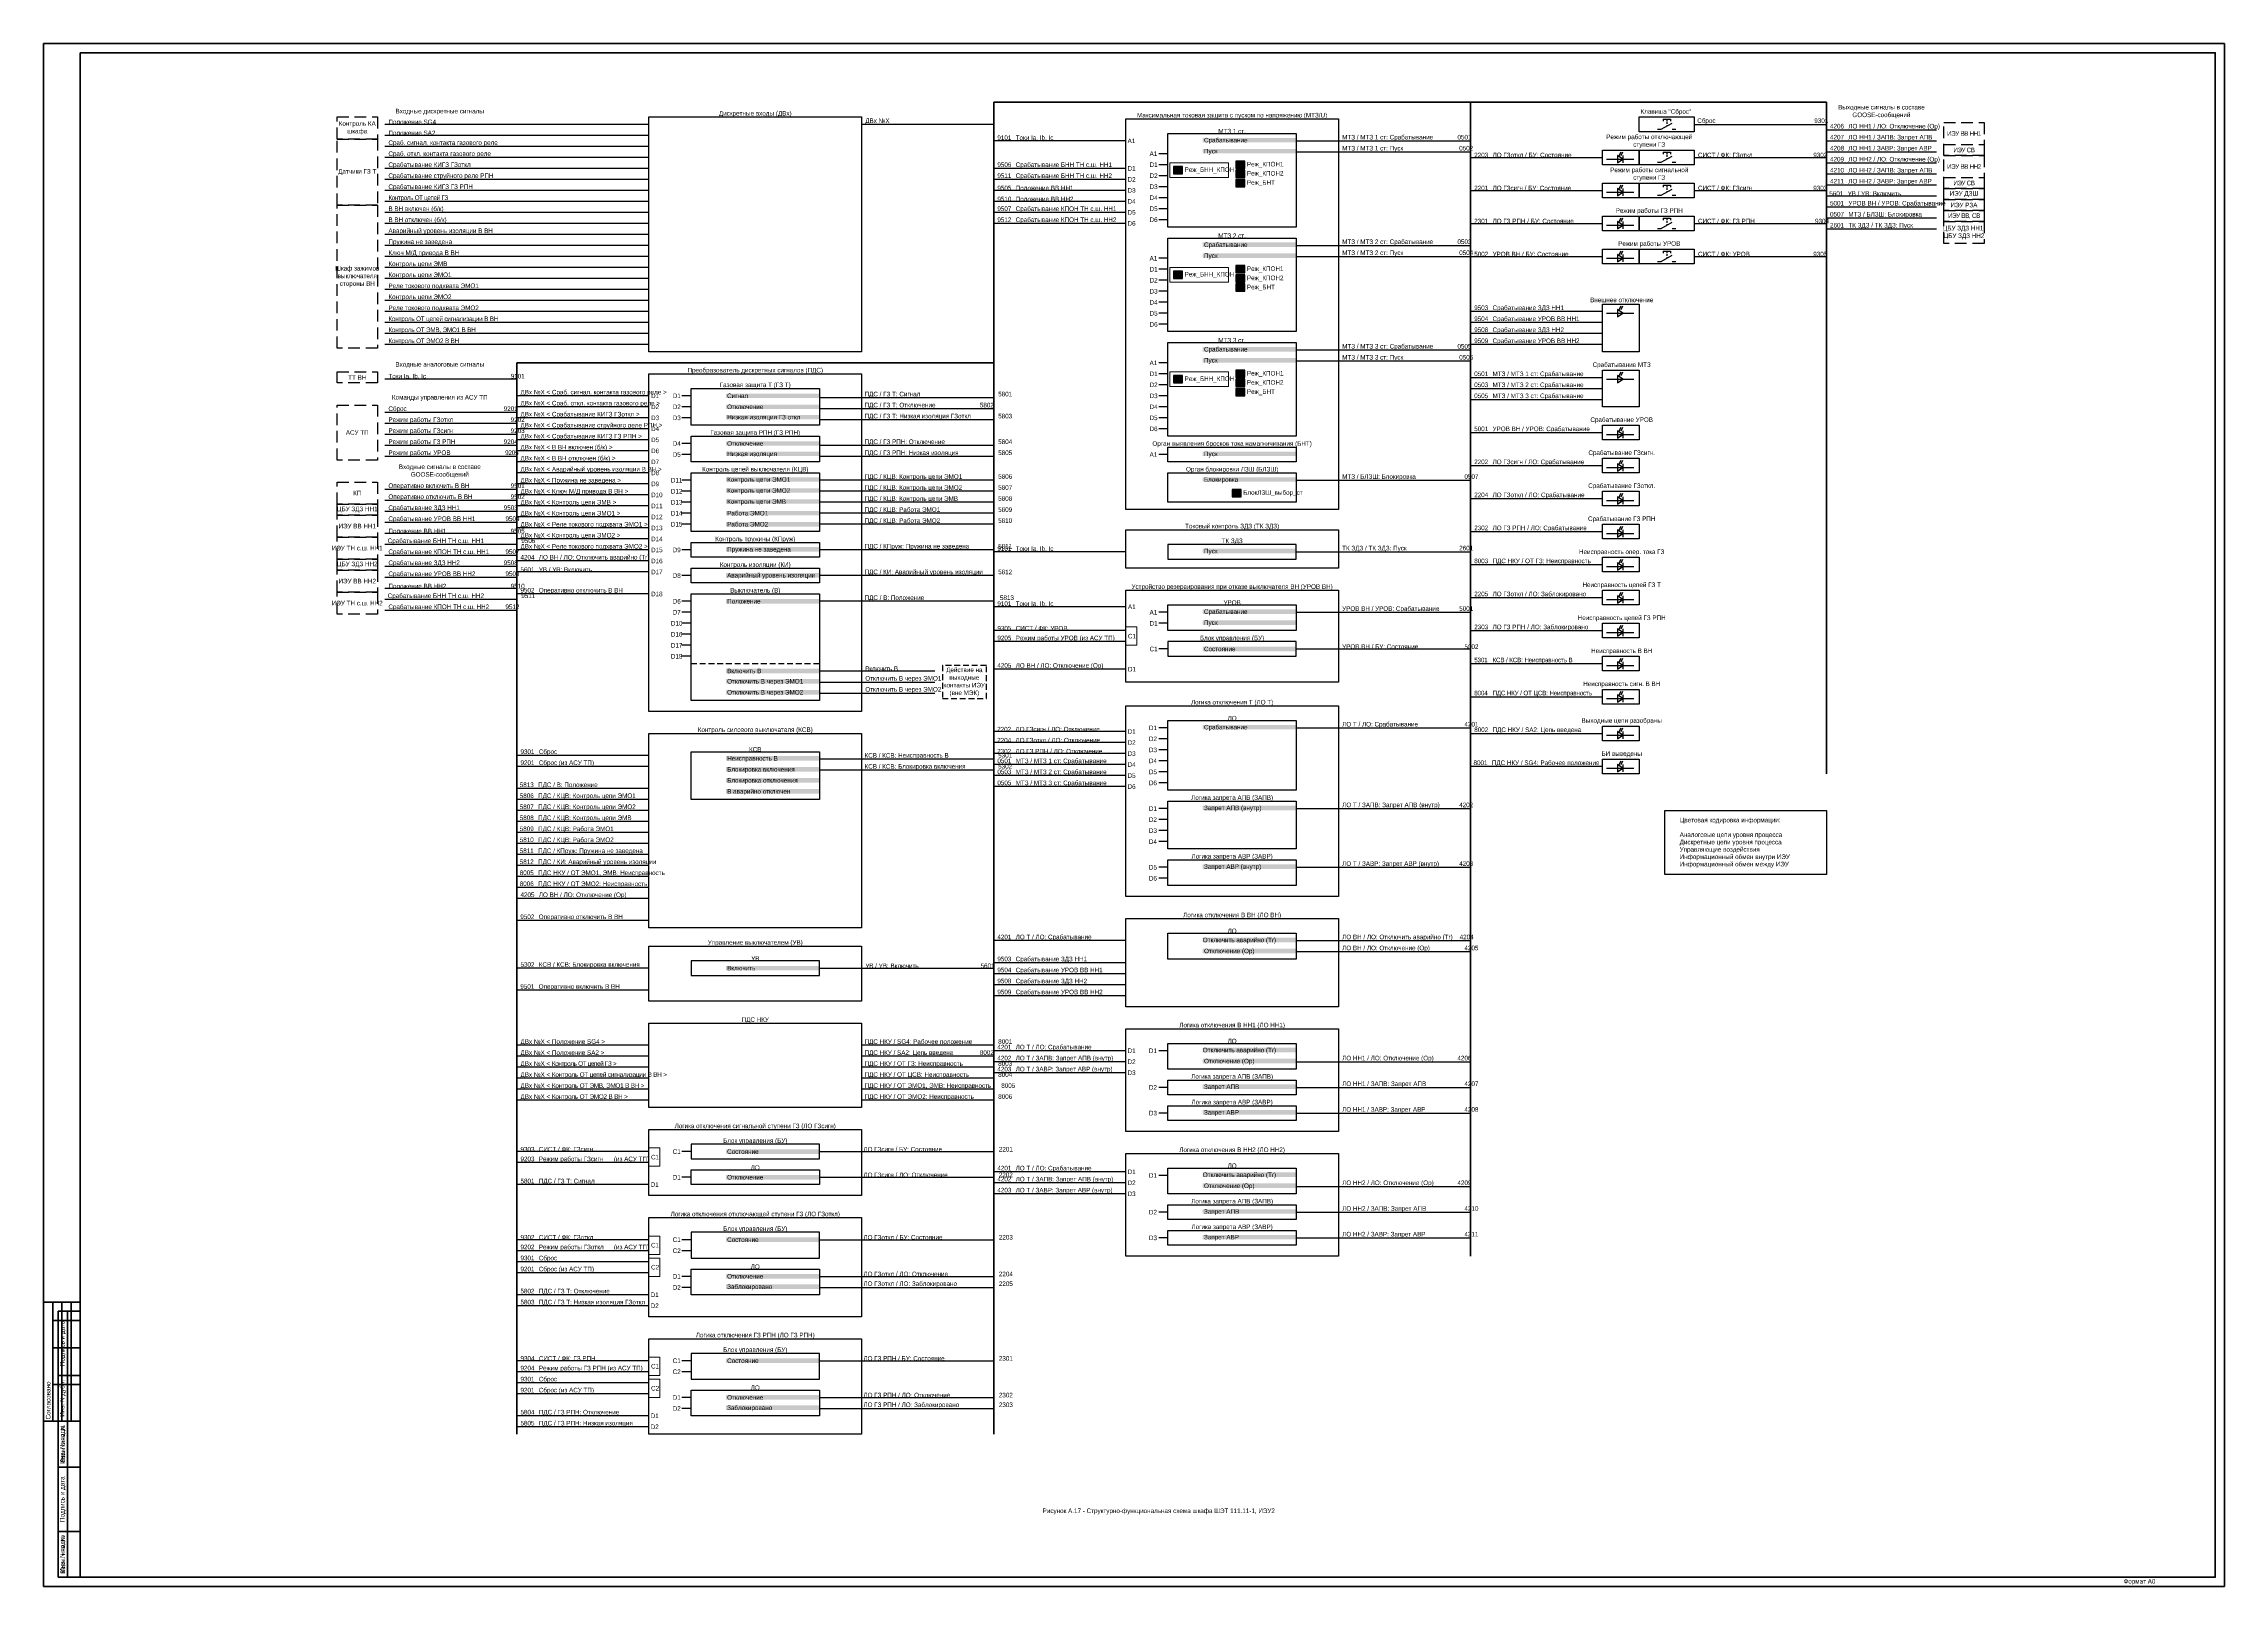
# Model space of a CAD drawing. Header units: millimetres. Extents: x 2179 to 12176, y -20554 to -12004.
# Drawn here: x 10690 to 11879, y -17784 to -16943 of the extents above; entities that cross this region are included whole.
import ezdxf
from ezdxf.enums import TextEntityAlignment as Align

# ---------------------------------------------------------------- set-up
doc = ezdxf.new("R2010")
doc.units = ezdxf.units.MM
doc.linetypes.add('HIDDEN2', pattern=[4.7625, 3.175, -1.5875])
doc.linetypes.add('штриховая2', pattern=[9.525, 6.35, -3.175])
for name, color, linetype, lineweight in [('GOOSE', 224, 'Continuous', 30), ('MMS', 190, 'Continuous', 30), ('Внутренняя шина', 4, 'Continuous', 70), ('Вход-Аналоги', 5, 'Continuous', 30), ('Дискретные входы', 134, 'Continuous', 30), ('Линии связи', 75, 'Continuous', 30), ('Основная', 7, 'Continuous', 30), ('Основная сплошная', 7, 'Continuous', 30), ('Сигналы внутр.', 13, 'Continuous', 30), ('Тонкая', 7, 'Continuous', 13), ('Цепи внешние', 134, 'Continuous', 30)]:
    doc.layers.add(name, color=color, linetype=linetype, lineweight=lineweight)
doc.layers.add('Рамка внешняя', color=8, linetype='Continuous', lineweight=40, plot=False)
doc.styles.add('2.5_Gost_RD', font='ARIALN.TTF', dxfattribs={"height": 2.5})
doc.styles.add('Narrow', font='ARIALN.TTF')
doc.styles.add('Табл дан', font='ARIALN.TTF')

# ---------------------------------------------------------------- blocks, each defined once
blk = doc.blocks.new('*T16')
at = {"color": 0, "linetype": 'ByBlock', "lineweight": 50, "transparency": 16777216}
for p, q in [((0, 0), (0, 85)), ((0, 85), (12, 85)), ((5, 0), (5, 85)), ((12, 0), (12, 85)), ((0, 60), (12, 60)), ((0, 25), (12, 25)), ((0, 0), (12, 0))]:
    blk.add_line(p, q, dxfattribs=at)
at = {"color": 0, "transparency": 16777216, "char_height": 2.5, "attachment_point": 5, "rotation": 90, "style": '2.5_Gost_RD'}
for s, insert, width in [('Инв. № подл.', (2.5, 72.5), 23), ('Подпись и дата', (2.5, 42.5), 33), ('Взам. инв. №', (2.5, 12.5), 23)]:
    blk.add_mtext(s, dxfattribs=dict(at, insert=insert, width=width))
blk = doc.blocks.new('*T17')
at = {"color": 0, "linetype": 'ByBlock', "lineweight": 50, "transparency": 16777216}
for p, q in [((0, 0), (0, 65)), ((0, 65), (20, 65)), ((5, 0), (5, 65)), ((20, 0), (20, 65)), ((5, 55), (20, 55)), ((5, 40), (20, 40)), ((5, 20), (20, 20)), ((0, 0), (20, 0))]:
    blk.add_line(p, q, dxfattribs=at)
at = {"color": 0, "linetype": 'ByBlock', "lineweight": -2, "transparency": 16777216}
for p, q in [((10, 0), (10, 65)), ((15, 0), (15, 65))]:
    blk.add_line(p, q, dxfattribs=at)
at = {"color": 0, "transparency": 16777216, "insert": (2.5, 1), "char_height": 2.5, "width": 63, "attachment_point": 4, "rotation": 90, "style": '2.5_Gost_RD'}
blk.add_mtext('Согласовано', dxfattribs=at)
blk = doc.blocks.new('*T18')
at = {"color": 0, "linetype": 'ByBlock', "lineweight": 50, "transparency": 16777216}
for p, q in [((0, 0), (0, 145)), ((0, 145), (12, 145)), ((5, 0), (5, 145)), ((12, 0), (12, 145)), ((0, 110), (12, 110)), ((0, 85), (12, 85)), ((0, 60), (12, 60)), ((0, 25), (12, 25)), ((0, 0), (12, 0))]:
    blk.add_line(p, q, dxfattribs=at)
at = {"color": 0, "transparency": 16777216, "char_height": 2.5, "attachment_point": 5, "rotation": 90, "style": '2.5_Gost_RD'}
for s, insert, width in [('{\\C256;Подпись и дата}', (2.5, 127.5), 33), ('{\\C256;Инв. N дубл.}', (2.5, 97.5), 23), ('{\\C256;Взам. инв. N}', (2.5, 72.5), 23), ('Подпись и дата', (2.5, 42.5), 33), ('Инв. N подл.', (2.5, 12.5), 23)]:
    blk.add_mtext(s, dxfattribs=dict(at, insert=insert, width=width))
blk = doc.blocks.new('*U15')
blk.add_lwpolyline([(0, 0), (1189, 0), (1189, 841), (0, 841)], close=True)
at = {"lineweight": 50}
blk.add_lwpolyline([(20, 836), (1184, 836), (1184, 5), (20, 5)], close=True, dxfattribs=at)
for name, p in [('*T17', (0, 90)), ('*T18', (8, 5)), ('*T16', (8, 5))]:
    blk.add_blockref(name, p)
at = {"style": '2.5_Gost_RD', "flags": 8}
blk.add_attdef('ФОРМАТ', text='', height=2.5, dxfattribs=at).set_placement((1134, 4), align=Align.TOP_LEFT)
blk = doc.blocks.new('SW.3')
at = {"true_color": 0xadddf7}
h = blk.add_hatch(color=141, dxfattribs=at)
h.dxf.hatch_style = 1
h.paths.add_polyline_path([(5, 2), (0, 2), (0, -2), (5, -2)])
blk.add_lwpolyline([(5, 2), (0, 2), (0, -2), (5, -2)], close=True)
for points in [[(2, 1), (1, 1)], [(1, 0), (2, 0)], [(3, 0), (2, 1)], [(4, 0), (3, 0)], [(2, -1), (1, -1)]]:
    blk.add_lwpolyline(points)
blk = doc.blocks.new('SW.2')
at = {"true_color": 0xadddf7}
h = blk.add_hatch(color=141, dxfattribs=at)
h.dxf.hatch_style = 1
h.paths.add_polyline_path([(5, 2), (0, 2), (0, -2), (5, -2)])
blk.add_lwpolyline([(5, 2), (0, 2), (0, -2), (5, -2)], close=True)
for points in [[(1, 0), (2, 0)], [(2, 0), (3, 1)], [(3, 0), (4, 0)]]:
    blk.add_lwpolyline(points)

msp = doc.modelspace()

# ---------------------------------------------------------------- linework, layer by layer
at = {"layer": 'Внутренняя шина'}
for points in [[(11208, -16975), (11662, -16975)], [(11208, -17701), (11208, -16975)], [(11468, -17604), (11468, -16975)], [(11662, -17341), (11662, -16975)], [(10948, -17701), (10948, -17117)], [(10948, -17117), (11208, -17117)]]:
    msp.add_lwpolyline(points, dxfattribs=at)
at = {"layer": 'Линии связи', "ltscale": 0.5}
for points in [[(11020, -16987), (10876, -16987)], [(11208, -16987), (11136, -16987)], [(11020, -16993), (10876, -16993)], [(11020, -16999), (10876, -16999)], [(11280, -16996), (11208, -16996)], [(11020, -17005), (10876, -17005)], [(11020, -17011), (10876, -17011)], [(11020, -17017), (10876, -17017)], [(11020, -17023), (10876, -17023)], [(11020, -17029), (10876, -17029)], [(11020, -17035), (10876, -17035)], [(11020, -17041), (10876, -17041)], [(11020, -17047), (10876, -17047)], [(11020, -17053), (10876, -17053)], [(11020, -17059), (10876, -17059)], [(11020, -17065), (10876, -17065)], [(11020, -17071), (10876, -17071)], [(11020, -17077), (10876, -17077)], [(11020, -17083), (10876, -17083)], [(11020, -17089), (10876, -17089)], [(11020, -17095), (10876, -17095)], [(11540, -17089), (11468, -17089)], [(11540, -17095), (11468, -17095)], [(11020, -17101), (10876, -17101)], [(11020, -17107), (10876, -17107)], [(11540, -17101), (11468, -17101)], [(11540, -17107), (11468, -17107)], [(10948, -17126), (10876, -17126)], [(11020, -17135), (10948, -17135)], [(11020, -17141), (10948, -17141)], [(11020, -17147), (10948, -17147)], [(11020, -17153), (10948, -17153)], [(11020, -17159), (10948, -17159)], [(11020, -17165), (10948, -17165)], [(11020, -17171), (10948, -17171)], [(11020, -17177), (10948, -17177)], [(10948, -17186), (10876, -17186)], [(10948, -17192), (10876, -17192)], [(11020, -17183), (10948, -17183)], [(11020, -17189), (10948, -17189)], [(10948, -17198), (10876, -17198)], [(10948, -17204), (10876, -17204)], [(11020, -17195), (10948, -17195)], [(11020, -17201), (10948, -17201)], [(10948, -17210), (10876, -17210)], [(11020, -17207), (10948, -17207)], [(11020, -17213), (10948, -17213)], [(10948, -17228), (10876, -17228)], [(11020, -17219), (10948, -17219)], [(11020, -17225), (10948, -17225)], [(10948, -17234), (10876, -17234)], [(10948, -17240), (10876, -17240)], [(11020, -17231), (10948, -17231)], [(11020, -17243), (10948, -17243)], [(11280, -17284), (11208, -17284)], [(11020, -17349), (10948, -17349)], [(11020, -17355), (10948, -17355)], [(11020, -17361), (10948, -17361)], [(11020, -17367), (10948, -17367)], [(11020, -17373), (10948, -17373)], [(11020, -17379), (10948, -17379)], [(11020, -17385), (10948, -17385)], [(11020, -17391), (10948, -17391)], [(11020, -17409), (10948, -17409)], [(11020, -17421), (10948, -17421)], [(11280, -17444), (11208, -17444)], [(11280, -17450), (11208, -17450)], [(11280, -17456), (11208, -17456)], [(11280, -17462), (11208, -17462)], [(11020, -17489), (10948, -17489)], [(11020, -17495), (10948, -17495)], [(11020, -17501), (10948, -17501)], [(11020, -17507), (10948, -17507)], [(11020, -17513), (10948, -17513)], [(11020, -17519), (10948, -17519)], [(11020, -17565), (10948, -17565)], [(11020, -17625), (10948, -17625)], [(11020, -17631), (10948, -17631)], [(11020, -17691), (10948, -17691)], [(11020, -17697), (10948, -17697)]]:
    msp.add_lwpolyline(points, dxfattribs=at)
at = {"layer": 'Линии связи'}
for points in [[(11590, -16987), (11662, -16987)], [(11662, -16990), (11722, -16990)], [(11373, -16996), (11468, -16996)], [(11373, -17002), (11468, -17002)], [(11662, -16996), (11722, -16996)], [(11662, -17002), (11722, -17002)], [(11280, -17011), (11208, -17011)], [(11468, -17005), (11540, -17005)], [(11590, -17005), (11662, -17005)], [(11662, -17008), (11722, -17008)], [(11662, -17014), (11722, -17014)], [(11280, -17017), (11208, -17017)], [(11280, -17023), (11208, -17023)], [(11468, -17023), (11540, -17023)], [(11590, -17023), (11662, -17023)], [(11662, -17020), (11722, -17020)], [(11662, -17026), (11722, -17026)], [(11280, -17029), (11208, -17029)], [(11280, -17035), (11208, -17035)], [(11662, -17032), (11722, -17032)], [(11662, -17038), (11722, -17038)], [(11280, -17041), (11208, -17041)], [(11468, -17041), (11540, -17041)], [(11590, -17041), (11662, -17041)], [(11662, -17044), (11722, -17044)], [(11373, -17053), (11468, -17053)], [(11373, -17059), (11468, -17059)], [(11468, -17059), (11540, -17059)], [(11590, -17059), (11662, -17059)], [(11373, -17110), (11468, -17110)], [(11373, -17116), (11468, -17116)], [(11468, -17125), (11540, -17125)], [(11468, -17131), (11540, -17131)], [(10948, -17144), (10876, -17144)], [(11208, -17136), (11113, -17136)], [(11208, -17136), (11113, -17136)], [(11208, -17142), (11113, -17142)], [(11208, -17142), (11113, -17142)], [(11468, -17137), (11540, -17137)], [(10948, -17150), (10876, -17150)], [(10948, -17156), (10876, -17156)], [(11208, -17148), (11113, -17148)], [(11208, -17148), (11113, -17148)], [(11468, -17155), (11540, -17155)], [(10948, -17162), (10876, -17162)], [(10948, -17168), (10876, -17168)], [(11208, -17162), (11113, -17162)], [(11208, -17162), (11113, -17162)], [(11208, -17168), (11113, -17168)], [(11208, -17168), (11113, -17168)], [(11208, -17181), (11113, -17181)], [(11373, -17181), (11468, -17181)], [(11468, -17173), (11540, -17173)], [(11208, -17187), (11113, -17187)], [(11468, -17191), (11540, -17191)], [(11208, -17193), (11113, -17193)], [(11208, -17199), (11113, -17199)], [(10948, -17216), (10876, -17216)], [(11208, -17205), (11113, -17205)], [(11468, -17209), (11540, -17209)], [(10948, -17222), (10876, -17222)], [(11208, -17219), (11113, -17219)], [(11280, -17220), (11208, -17220)], [(11373, -17220), (11468, -17220)], [(11468, -17227), (11540, -17227)], [(11208, -17233), (11113, -17233)], [(10948, -17246), (10876, -17246)], [(10948, -17252), (10876, -17252)], [(11208, -17247), (11113, -17247)], [(11280, -17250), (11208, -17250)], [(11468, -17245), (11540, -17245)], [(11280, -17263), (11208, -17263)], [(11373, -17253), (11468, -17253)], [(11468, -17263), (11540, -17263)], [(11280, -17269), (11208, -17269)], [(11373, -17273), (11468, -17273)], [(11113, -17285), (11176, -17285)], [(11468, -17281), (11540, -17281)], [(11113, -17291), (11176, -17291)], [(11113, -17297), (11176, -17297)], [(11468, -17299), (11540, -17299)], [(11280, -17318), (11208, -17318)], [(11373, -17316), (11468, -17316)], [(11468, -17319), (11540, -17319)], [(11020, -17331), (10948, -17331)], [(11208, -17333), (11113, -17333)], [(11280, -17324), (11208, -17324)], [(11280, -17330), (11208, -17330)], [(11020, -17337), (10948, -17337)], [(11208, -17339), (11113, -17339)], [(11280, -17336), (11208, -17336)], [(11280, -17342), (11208, -17342)], [(11540, -17337), (11468, -17337)], [(11280, -17348), (11208, -17348)], [(11373, -17360), (11468, -17360)], [(11373, -17392), (11468, -17392)], [(11020, -17397), (10948, -17397)], [(11020, -17403), (10948, -17403)], [(11280, -17432), (11208, -17432)], [(11373, -17432), (11468, -17432)], [(11373, -17438), (11468, -17438)], [(11020, -17447), (10948, -17447)], [(11113, -17447), (11208, -17447)], [(11020, -17459), (10948, -17459)], [(11208, -17489), (11136, -17489)], [(11208, -17495), (11136, -17495)], [(11208, -17501), (11136, -17501)], [(11280, -17492), (11208, -17492)], [(11280, -17498), (11208, -17498)], [(11373, -17498), (11468, -17498)], [(11208, -17507), (11136, -17507)], [(11208, -17513), (11136, -17513)], [(11280, -17504), (11208, -17504)], [(11373, -17512), (11468, -17512)], [(11208, -17519), (11136, -17519)], [(11373, -17526), (11468, -17526)], [(11020, -17547), (10948, -17547)], [(11113, -17547), (11208, -17547)], [(11020, -17553), (10948, -17553)], [(11113, -17561), (11208, -17561)], [(11280, -17558), (11208, -17558)], [(11280, -17564), (11208, -17564)], [(11280, -17570), (11208, -17570)], [(11373, -17566), (11468, -17566)], [(11373, -17580), (11468, -17580)], [(11020, -17595), (10948, -17595)], [(11113, -17595), (11208, -17595)], [(11373, -17594), (11468, -17594)], [(11020, -17601), (10948, -17601)], [(11020, -17607), (10948, -17607)], [(11020, -17613), (10948, -17613)], [(11113, -17615), (11208, -17615)], [(11113, -17621), (11208, -17621)], [(11020, -17661), (10948, -17661)], [(11020, -17667), (10948, -17667)], [(11113, -17661), (11208, -17661)], [(11020, -17673), (10948, -17673)], [(11020, -17679), (10948, -17679)], [(11113, -17681), (11208, -17681)], [(11113, -17687), (11208, -17687)]]:
    msp.add_lwpolyline(points, dxfattribs=at)
at = {"layer": 'Основная', "linetype": 'HIDDEN2'}
msp.add_line((11043, -17281), (11113, -17281), dxfattribs=at)
at = {"layer": 'Основная'}
for points in [[(11020, -16983), (11136, -16983), (11136, -17111), (11020, -17111)], [(11280, -16984), (11396, -16984), (11396, -17197), (11280, -17197)], [(11560, -16983), (11590, -16983), (11590, -16991), (11560, -16991)], [(11303, -16992), (11373, -16992), (11373, -17043), (11303, -17043)], [(11540, -17001), (11560, -17001), (11560, -17009), (11540, -17009)], [(11560, -17001), (11590, -17001), (11590, -17009), (11560, -17009)], [(11540, -17019), (11560, -17019), (11560, -17027), (11540, -17027)], [(11560, -17019), (11590, -17019), (11590, -17027), (11560, -17027)], [(11540, -17037), (11560, -17037), (11560, -17045), (11540, -17045)], [(11560, -17037), (11590, -17037), (11590, -17045), (11560, -17045)], [(11303, -17049), (11373, -17049), (11373, -17100), (11303, -17100)], [(11540, -17055), (11560, -17055), (11560, -17063), (11540, -17063)], [(11560, -17055), (11590, -17055), (11590, -17063), (11560, -17063)], [(11540, -17085), (11560, -17085), (11560, -17111), (11540, -17111)], [(11303, -17106), (11373, -17106), (11373, -17157), (11303, -17157)], [(11540, -17121), (11560, -17121), (11560, -17141), (11540, -17141)], [(11020, -17123), (11136, -17123), (11136, -17307), (11020, -17307)], [(11043, -17131), (11113, -17131), (11113, -17151), (11043, -17151)], [(11043, -17157), (11113, -17157), (11113, -17171), (11043, -17171)], [(11540, -17151), (11560, -17151), (11560, -17159), (11540, -17159)], [(11303, -17163), (11373, -17163), (11373, -17171), (11303, -17171)], [(11540, -17169), (11560, -17169), (11560, -17177), (11540, -17177)], [(11043, -17177), (11113, -17177), (11113, -17209), (11043, -17209)], [(11303, -17177), (11373, -17177), (11373, -17193), (11303, -17193)], [(11540, -17187), (11560, -17187), (11560, -17195), (11540, -17195)], [(11043, -17215), (11113, -17215), (11113, -17223), (11043, -17223)], [(11280, -17208), (11396, -17208), (11396, -17229), (11280, -17229)], [(11373, -17216), (11303, -17216), (11303, -17224), (11373, -17224)], [(11540, -17205), (11560, -17205), (11560, -17213), (11540, -17213)], [(11540, -17223), (11560, -17223), (11560, -17231), (11540, -17231)], [(11043, -17229), (11113, -17229), (11113, -17237), (11043, -17237)], [(11043, -17243), (11113, -17243), (11113, -17301), (11043, -17301)], [(11280, -17241), (11396, -17241), (11396, -17291), (11280, -17291)], [(11303, -17249), (11373, -17249), (11373, -17263), (11303, -17263)], [(11540, -17241), (11560, -17241), (11560, -17249), (11540, -17249)], [(11540, -17259), (11560, -17259), (11560, -17267), (11540, -17267)], [(11373, -17269), (11303, -17269), (11303, -17277), (11373, -17277)], [(11540, -17277), (11560, -17277), (11560, -17285), (11540, -17285)], [(11540, -17295), (11560, -17295), (11560, -17303), (11540, -17303)], [(11280, -17304), (11396, -17304), (11396, -17408), (11280, -17408)], [(11020, -17319), (11136, -17319), (11136, -17425), (11020, -17425)], [(11303, -17312), (11373, -17312), (11373, -17350), (11303, -17350)], [(11540, -17315), (11560, -17315), (11560, -17323), (11540, -17323)], [(11043, -17329), (11113, -17329), (11113, -17355), (11043, -17355)], [(11540, -17333), (11560, -17333), (11560, -17341), (11540, -17341)], [(11303, -17356), (11373, -17356), (11373, -17382), (11303, -17382)], [(11303, -17388), (11373, -17388), (11373, -17402), (11303, -17402)], [(11280, -17420), (11396, -17420), (11396, -17468), (11280, -17468)], [(11303, -17428), (11373, -17428), (11373, -17442), (11303, -17442)], [(11020, -17435), (11136, -17435), (11136, -17465), (11020, -17465)], [(11113, -17443), (11043, -17443), (11043, -17451), (11113, -17451)], [(11020, -17477), (11136, -17477), (11136, -17523), (11020, -17523)], [(11280, -17480), (11396, -17480), (11396, -17536), (11280, -17536)], [(11303, -17488), (11373, -17488), (11373, -17502), (11303, -17502)], [(11303, -17508), (11373, -17508), (11373, -17516), (11303, -17516)], [(11303, -17522), (11373, -17522), (11373, -17530), (11303, -17530)], [(11020, -17535), (11136, -17535), (11136, -17571), (11020, -17571)], [(11113, -17543), (11043, -17543), (11043, -17551), (11113, -17551)], [(11280, -17548), (11396, -17548), (11396, -17604), (11280, -17604)], [(11043, -17557), (11113, -17557), (11113, -17565), (11043, -17565)], [(11303, -17556), (11373, -17556), (11373, -17570), (11303, -17570)], [(11020, -17583), (11136, -17583), (11136, -17637), (11020, -17637)], [(11303, -17576), (11373, -17576), (11373, -17584), (11303, -17584)], [(11113, -17591), (11043, -17591), (11043, -17605), (11113, -17605)], [(11303, -17590), (11373, -17590), (11373, -17598), (11303, -17598)], [(11043, -17611), (11113, -17611), (11113, -17625), (11043, -17625)], [(11020, -17649), (11136, -17649), (11136, -17701), (11020, -17701)], [(11113, -17657), (11043, -17657), (11043, -17671), (11113, -17671)], [(11043, -17677), (11113, -17677), (11113, -17691), (11043, -17691)]]:
    msp.add_lwpolyline(points, close=True, dxfattribs=at)
for points in [[(11303, -17003), (11298, -17003)], [(11303, -17009), (11298, -17009)], [(11303, -17015), (11298, -17015)], [(11303, -17021), (11298, -17021)], [(11303, -17027), (11298, -17027)], [(11303, -17033), (11298, -17033)], [(11303, -17039), (11298, -17039)], [(11303, -17060), (11298, -17060)], [(11303, -17066), (11298, -17066)], [(11303, -17072), (11298, -17072)], [(11303, -17078), (11298, -17078)], [(11303, -17084), (11298, -17084)], [(11303, -17090), (11298, -17090)], [(11303, -17096), (11298, -17096)], [(11303, -17117), (11298, -17117)], [(11303, -17123), (11298, -17123)], [(11303, -17129), (11298, -17129)], [(11043, -17135), (11038, -17135)], [(11043, -17141), (11038, -17141)], [(11303, -17135), (11298, -17135)], [(11303, -17141), (11298, -17141)], [(11043, -17147), (11038, -17147)], [(11303, -17147), (11298, -17147)], [(11303, -17153), (11298, -17153)], [(11043, -17161), (11038, -17161)], [(11043, -17167), (11038, -17167)], [(11303, -17167), (11298, -17167)], [(11043, -17181), (11038, -17181)], [(11043, -17187), (11038, -17187)], [(11043, -17193), (11038, -17193)], [(11043, -17199), (11038, -17199)], [(11043, -17205), (11038, -17205)], [(11043, -17219), (11038, -17219)], [(11043, -17233), (11038, -17233)], [(11043, -17247), (11038, -17247)], [(11043, -17253), (11038, -17253)], [(11043, -17259), (11038, -17259)], [(11303, -17253), (11298, -17253)], [(11303, -17259), (11298, -17259)], [(11043, -17265), (11038, -17265)], [(11043, -17271), (11038, -17271)], [(11303, -17273), (11298, -17273)], [(11043, -17277), (11038, -17277)], [(11303, -17316), (11298, -17316)], [(11303, -17322), (11298, -17322)], [(11303, -17328), (11298, -17328)], [(11303, -17334), (11298, -17334)], [(11303, -17340), (11298, -17340)], [(11303, -17346), (11298, -17346)], [(11303, -17360), (11298, -17360)], [(11303, -17366), (11298, -17366)], [(11303, -17372), (11298, -17372)], [(11303, -17378), (11298, -17378)], [(11303, -17392), (11298, -17392)], [(11303, -17398), (11298, -17398)], [(11303, -17492), (11298, -17492)], [(11303, -17512), (11298, -17512)], [(11303, -17526), (11298, -17526)], [(11043, -17547), (11038, -17547)], [(11043, -17561), (11038, -17561)], [(11303, -17560), (11298, -17560)], [(11303, -17580), (11298, -17580)], [(11043, -17595), (11038, -17595)], [(11303, -17594), (11298, -17594)], [(11043, -17601), (11038, -17601)], [(11043, -17615), (11038, -17615)], [(11043, -17621), (11038, -17621)], [(11043, -17661), (11038, -17661)], [(11043, -17667), (11038, -17667)], [(11043, -17681), (11038, -17681)], [(11043, -17687), (11038, -17687)]]:
    msp.add_lwpolyline(points, dxfattribs=at)
at = {"layer": 'Основная', "linetype": 'HIDDEN2'}
msp.add_lwpolyline([(11180, -17300), (11204, -17300), (11204, -17282), (11180, -17282)], close=True, dxfattribs=at)
at = {"layer": 'Основная сплошная', "color": 0}
for p, q in [((11570, -16989.7), (11572, -16989.7)), ((11572, -16989.7), (11578, -16986.3)), ((11573, -16984.2), (11575, -16984.2)), ((11575, -16984.2), (11577, -16984.2)), ((11578, -16989.7), (11580, -16989.7)), ((11573, -17002.2), (11575, -17002.2)), ((11575, -17002.2), (11577, -17002.2)), ((11570, -17007.7), (11572, -17007.7)), ((11572, -17007.7), (11578, -17004.3)), ((11578, -17007.7), (11580, -17007.7)), ((11570, -17025.7), (11572, -17025.7)), ((11572, -17025.7), (11578, -17022.3)), ((11573, -17020.2), (11575, -17020.2)), ((11575, -17020.2), (11577, -17020.2)), ((11578, -17025.7), (11580, -17025.7)), ((11573, -17038.2), (11575, -17038.2)), ((11575, -17038.2), (11577, -17038.2)), ((11570, -17043.7), (11572, -17043.7)), ((11572, -17043.7), (11578, -17040.3)), ((11578, -17043.7), (11580, -17043.7)), ((11570, -17061.7), (11572, -17061.7)), ((11572, -17061.7), (11578, -17058.3)), ((11573, -17056.2), (11575, -17056.2)), ((11575, -17056.2), (11577, -17056.2)), ((11578, -17061.7), (11580, -17061.7))]:
    msp.add_line(p, q, dxfattribs=at)
at = {"layer": 'Основная сплошная', "ltscale": 0.35}
for p, q in [((11573, -16984.2), (11573, -16985.2)), ((11575, -16984.2), (11575, -16985.2)), ((11575, -16985.7), (11575, -16986.7)), ((11577, -16984.2), (11577, -16985.2)), ((11573, -17002.2), (11573, -17003.2)), ((11575, -17002.2), (11575, -17003.2)), ((11577, -17002.2), (11577, -17003.2)), ((11575, -17003.7), (11575, -17004.7)), ((11573, -17020.2), (11573, -17021.2)), ((11575, -17020.2), (11575, -17021.2)), ((11575, -17021.7), (11575, -17022.7)), ((11577, -17020.2), (11577, -17021.2)), ((11573, -17038.2), (11573, -17039.2)), ((11575, -17038.2), (11575, -17039.2)), ((11577, -17038.2), (11577, -17039.2)), ((11575, -17039.7), (11575, -17040.7)), ((11573, -17056.2), (11573, -17057.2)), ((11575, -17056.2), (11575, -17057.2)), ((11575, -17057.7), (11575, -17058.7)), ((11577, -17056.2), (11577, -17057.2))]:
    msp.add_line(p, q, dxfattribs=at)
at = {"layer": 'Основная сплошная', "color": 0, "linetype": 'HIDDEN2', "ltscale": 0.5}
for p, q in [((11575, -16987.4), (11575, -16988)), ((11575, -17005.4), (11575, -17006)), ((11575, -17023.4), (11575, -17024)), ((11575, -17041.4), (11575, -17042)), ((11575, -17059.4), (11575, -17060))]:
    msp.add_line(p, q, dxfattribs=at)
at = {"layer": 'Основная сплошная', "linetype": 'штриховая2'}
for points in [[(10872, -16995), (10850, -16995), (10850, -16983), (10872, -16983)], [(11748, -17004), (11726, -17004), (11726, -16986), (11748, -16986)], [(10872, -17031), (10850, -17031), (10850, -16995), (10872, -16995)], [(11748, -17004), (11726, -17004), (11726, -16998), (11748, -16998)], [(11748, -17022), (11726, -17022), (11726, -17004), (11748, -17004)], [(11748, -17022), (11726, -17022), (11726, -17016), (11748, -17016)], [(11748, -17028), (11726, -17028), (11726, -17022), (11748, -17022)], [(10872, -17109), (10850, -17109), (10850, -17031), (10872, -17031)], [(11748, -17034), (11726, -17034), (11726, -17028), (11748, -17028)], [(11748, -17040), (11726, -17040), (11726, -17034), (11748, -17034)], [(11748, -17052), (11726, -17052), (11726, -17040), (11748, -17040)], [(10872, -17128), (10850, -17128), (10850, -17122), (10872, -17122)], [(10872, -17170), (10850, -17170), (10850, -17140), (10872, -17140)], [(10872, -17194), (10850, -17194), (10850, -17182), (10872, -17182)], [(10872, -17200), (10850, -17200), (10850, -17194), (10872, -17194)], [(10872, -17212), (10850, -17212), (10850, -17200), (10872, -17200)], [(10872, -17224), (10850, -17224), (10850, -17212), (10872, -17212)], [(10872, -17230), (10850, -17230), (10850, -17224), (10872, -17224)], [(10872, -17242), (10850, -17242), (10850, -17230), (10872, -17230)], [(10872, -17254), (10850, -17254), (10850, -17242), (10872, -17242)]]:
    msp.add_lwpolyline(points, close=True, dxfattribs=at)
at = {"layer": 'Основная сплошная'}
for points in [[(11549.1, -17004), (11550.1, -17002)], [(11550.1, -17004), (11551.1, -17002)], [(11542.1, -17006), (11557.1, -17006)], [(11548.1, -17004), (11548.1, -17008), (11551.1, -17006), (11548.1, -17004)], [(11551.1, -17004), (11551.1, -17008)], [(11542.1, -17024), (11557.1, -17024)], [(11548.1, -17022), (11548.1, -17026), (11551.1, -17024), (11548.1, -17022)], [(11549.1, -17022), (11550.1, -17020)], [(11550.1, -17022), (11551.1, -17020)], [(11551.1, -17022), (11551.1, -17026)], [(11549.1, -17040), (11550.1, -17038)], [(11550.1, -17040), (11551.1, -17038)], [(11542.1, -17042), (11557.1, -17042)], [(11548.1, -17040), (11548.1, -17044), (11551.1, -17042), (11548.1, -17040)], [(11551.1, -17040), (11551.1, -17044)], [(11542.1, -17060), (11557.1, -17060)], [(11548.1, -17058), (11548.1, -17062), (11551.1, -17060), (11548.1, -17058)], [(11549.1, -17058), (11550.1, -17056)], [(11550.1, -17058), (11551.1, -17056)], [(11551.1, -17058), (11551.1, -17062)], [(11542.1, -17090), (11557.1, -17090)], [(11548.1, -17088), (11548.1, -17092), (11551.1, -17090), (11548.1, -17088)], [(11549.1, -17088), (11550.1, -17086)], [(11550.1, -17088), (11551.1, -17086)], [(11542.1, -17126), (11557.1, -17126)], [(11548.1, -17124), (11548.1, -17128), (11551.1, -17126), (11548.1, -17124)], [(11549.1, -17124), (11550.1, -17122)], [(11550.1, -17124), (11551.1, -17122)], [(11542.1, -17156), (11557.1, -17156)], [(11548.1, -17154), (11548.1, -17158), (11551.1, -17156), (11548.1, -17154)], [(11549.1, -17154), (11550.1, -17152)], [(11550.1, -17154), (11551.1, -17152)], [(11551.1, -17154), (11551.1, -17158)], [(11542.1, -17174), (11557.1, -17174)], [(11548.1, -17172), (11548.1, -17176), (11551.1, -17174), (11548.1, -17172)], [(11549.1, -17172), (11550.1, -17170)], [(11550.1, -17172), (11551.1, -17170)], [(11551.1, -17172), (11551.1, -17176)], [(11542.1, -17192), (11557.1, -17192)], [(11548.1, -17190), (11548.1, -17194), (11551.1, -17192), (11548.1, -17190)], [(11549.1, -17190), (11550.1, -17188)], [(11550.1, -17190), (11551.1, -17188)], [(11551.1, -17190), (11551.1, -17194)], [(11542.1, -17210), (11557.1, -17210)], [(11548.1, -17208), (11548.1, -17212), (11551.1, -17210), (11548.1, -17208)], [(11549.1, -17208), (11550.1, -17206)], [(11550.1, -17208), (11551.1, -17206)], [(11551.1, -17208), (11551.1, -17212)], [(11542.1, -17228), (11557.1, -17228)], [(11548.1, -17226), (11548.1, -17230), (11551.1, -17228), (11548.1, -17226)], [(11549.1, -17226), (11550.1, -17224)], [(11550.1, -17226), (11551.1, -17224)], [(11551.1, -17226), (11551.1, -17230)], [(11542.1, -17246), (11557.1, -17246)], [(11548.1, -17244), (11548.1, -17248), (11551.1, -17246), (11548.1, -17244)], [(11549.1, -17244), (11550.1, -17242)], [(11550.1, -17244), (11551.1, -17242)], [(11551.1, -17244), (11551.1, -17248)], [(11542.1, -17264), (11557.1, -17264)], [(11548.1, -17262), (11548.1, -17266), (11551.1, -17264), (11548.1, -17262)], [(11549.1, -17262), (11550.1, -17260)], [(11550.1, -17262), (11551.1, -17260)], [(11551.1, -17262), (11551.1, -17266)], [(11542.1, -17282), (11557.1, -17282)], [(11548.1, -17280), (11548.1, -17284), (11551.1, -17282), (11548.1, -17280)], [(11549.1, -17280), (11550.1, -17278)], [(11550.1, -17280), (11551.1, -17278)], [(11551.1, -17280), (11551.1, -17284)], [(11548.1, -17298), (11548.1, -17302), (11551.1, -17300), (11548.1, -17298)], [(11549.1, -17298), (11550.1, -17296)], [(11550.1, -17298), (11551.1, -17296)], [(11551.1, -17298), (11551.1, -17302)], [(11542.1, -17300), (11557.1, -17300)], [(11542.1, -17320), (11557.1, -17320)], [(11548.1, -17318), (11548.1, -17322), (11551.1, -17320), (11548.1, -17318)], [(11549.1, -17318), (11550.1, -17316)], [(11550.1, -17318), (11551.1, -17316)], [(11551.1, -17318), (11551.1, -17322)], [(11549.1, -17336), (11550.1, -17334)], [(11550.1, -17336), (11551.1, -17334)], [(11542.1, -17338), (11557.1, -17338)], [(11548.1, -17336), (11548.1, -17340), (11551.1, -17338), (11548.1, -17336)], [(11551.1, -17336), (11551.1, -17340)]]:
    msp.add_lwpolyline(points, dxfattribs=at)
for points in [[(11549.6, -17003, 0.5, 0, 0), (11550.1, -17002, 0, 0, 0)], [(11550.6, -17003, 0.5, 0, 0), (11551.1, -17002, 0, 0, 0)], [(11549.6, -17021, 0.5, 0, 0), (11550.1, -17020, 0, 0, 0)], [(11550.6, -17021, 0.5, 0, 0), (11551.1, -17020, 0, 0, 0)], [(11549.6, -17039, 0.5, 0, 0), (11550.1, -17038, 0, 0, 0)], [(11550.6, -17039, 0.5, 0, 0), (11551.1, -17038, 0, 0, 0)], [(11549.6, -17057, 0.5, 0, 0), (11550.1, -17056, 0, 0, 0)], [(11550.6, -17057, 0.5, 0, 0), (11551.1, -17056, 0, 0, 0)], [(11549.6, -17087, 0.5, 0, 0), (11550.1, -17086, 0, 0, 0)], [(11550.6, -17087, 0.5, 0, 0), (11551.1, -17086, 0, 0, 0)], [(11549.6, -17123, 0.5, 0, 0), (11550.1, -17122, 0, 0, 0)], [(11550.6, -17123, 0.5, 0, 0), (11551.1, -17122, 0, 0, 0)], [(11549.6, -17153, 0.5, 0, 0), (11550.1, -17152, 0, 0, 0)], [(11550.6, -17153, 0.5, 0, 0), (11551.1, -17152, 0, 0, 0)], [(11549.6, -17171, 0.5, 0, 0), (11550.1, -17170, 0, 0, 0)], [(11550.6, -17171, 0.5, 0, 0), (11551.1, -17170, 0, 0, 0)], [(11549.6, -17189, 0.5, 0, 0), (11550.1, -17188, 0, 0, 0)], [(11550.6, -17189, 0.5, 0, 0), (11551.1, -17188, 0, 0, 0)], [(11549.6, -17207, 0.5, 0, 0), (11550.1, -17206, 0, 0, 0)], [(11550.6, -17207, 0.5, 0, 0), (11551.1, -17206, 0, 0, 0)], [(11549.6, -17225, 0.5, 0, 0), (11550.1, -17224, 0, 0, 0)], [(11550.6, -17225, 0.5, 0, 0), (11551.1, -17224, 0, 0, 0)], [(11549.6, -17243, 0.5, 0, 0), (11550.1, -17242, 0, 0, 0)], [(11550.6, -17243, 0.5, 0, 0), (11551.1, -17242, 0, 0, 0)], [(11549.6, -17261, 0.5, 0, 0), (11550.1, -17260, 0, 0, 0)], [(11550.6, -17261, 0.5, 0, 0), (11551.1, -17260, 0, 0, 0)], [(11549.6, -17279, 0.5, 0, 0), (11550.1, -17278, 0, 0, 0)], [(11550.6, -17279, 0.5, 0, 0), (11551.1, -17278, 0, 0, 0)], [(11549.6, -17297, 0.5, 0, 0), (11550.1, -17296, 0, 0, 0)], [(11550.6, -17297, 0.5, 0, 0), (11551.1, -17296, 0, 0, 0)], [(11549.6, -17317, 0.5, 0, 0), (11550.1, -17316, 0, 0, 0)], [(11550.6, -17317, 0.5, 0, 0), (11551.1, -17316, 0, 0, 0)], [(11549.6, -17335, 0.5, 0, 0), (11550.1, -17334, 0, 0, 0)], [(11550.6, -17335, 0.5, 0, 0), (11551.1, -17334, 0, 0, 0)]]:
    msp.add_lwpolyline(points, format="xyseb", dxfattribs=at)
at = {"layer": 'Основная сплошная', "ltscale": 0.3}
msp.add_lwpolyline([(11574, -17361), (11662, -17361), (11662, -17396), (11574, -17396)], close=True, dxfattribs=at)
at = {"layer": 'Тонкая'}
for points in [[(11304, -17008), (11336, -17008), (11336, -17016), (11304, -17016)], [(11304, -17065), (11336, -17065), (11336, -17073), (11304, -17073)], [(11304, -17122), (11336, -17122), (11336, -17130), (11304, -17130)], [(11280, -17261), (11286, -17261), (11286, -17271), (11280, -17271)], [(11020, -17545), (11026, -17545), (11026, -17555), (11020, -17555)], [(11020, -17593), (11026, -17593), (11026, -17603), (11020, -17603)], [(11020, -17605), (11026, -17605), (11026, -17615), (11020, -17615)], [(11020, -17659), (11026, -17659), (11026, -17669), (11020, -17669)], [(11020, -17671), (11026, -17671), (11026, -17681), (11020, -17681)]]:
    msp.add_lwpolyline(points, close=True, dxfattribs=at)

# ---------------------------------------------------------------- block references
at = {"layer": 'Основная'}
for name, p in [('SW.3', (11306, -17012)), ('SW.2', (11340, -17009)), ('SW.2', (11340, -17014)), ('SW.2', (11340, -17019)), ('SW.3', (11306, -17069)), ('SW.2', (11340, -17066)), ('SW.2', (11340, -17071)), ('SW.2', (11340, -17076)), ('SW.2', (11340, -17123)), ('SW.3', (11306, -17126)), ('SW.2', (11340, -17128)), ('SW.2', (11340, -17133)), ('SW.3', (11338, -17188))]:
    msp.add_blockref(name, p, dxfattribs=at)
at = {"layer": 'Рамка внешняя'}
msp.add_blockref('*U15', (10690, -17784), dxfattribs=at).add_auto_attribs({'ФОРМАТ': 'Формат А0'})

# ---------------------------------------------------------------- texts
at = {"layer": 'GOOSE', "char_height": 2.5}
for s, insert, width, attachment_point, style in [('4206^IЛО НН1 / ЛО: Отключение (Op)', (11664, -16990), 58, 7, 'Табл дан'), ('4207^IЛО НН1 / ЗАПВ: Запрет АПВ', (11664, -16996), 58, 7, 'Табл дан'), ('4208^IЛО НН1 / ЗАВР: Запрет АВР', (11664, -17002), 58, 7, 'Табл дан'), ('9506^IСрабатывание БНН ТН с.ш. НН1', (11210, -17011), 70, 7, 'Narrow'), ('9511^IСрабатывание БНН ТН с.ш. НН2', (11210, -17017), 58, 7, 'Narrow'), ('4209^IЛО НН2 / ЛО: Отключение (Op)', (11664, -17008), 58, 7, 'Табл дан'), ('4210^IЛО НН2 / ЗАПВ: Запрет АПВ', (11664, -17014), 58, 7, 'Табл дан'), ('9505^IПоложение ВВ НН1', (11210, -17023), 48, 7, 'Narrow'), ('9510^IПоложение ВВ НН2^I', (11210, -17029), 48, 7, 'Narrow'), ('5601^IУВ / УВ: Включить', (11663.6, -17026), 64.43, 7, 'Табл дан'), ('4211^IЛО НН2 / ЗАВР: Запрет АВР', (11664, -17020), 58, 7, 'Табл дан'), ('9507^IСрабатывание КПОН ТН с.ш. НН1', (11210, -17035), 58, 7, 'Narrow'), ('9512^IСрабатывание КПОН ТН с.ш. НН2', (11210, -17041), 58, 7, 'Narrow'), ('5001^IУРОВ ВН / УРОВ: Срабатывание', (11664, -17032), 58, 7, 'Табл дан'), ('0507^IМТЗ / БЛЗШ: Блокировка', (11664, -17038), 58, 7, 'Табл дан'), ('2601^I{\\A1;ТК ЗДЗ / ТК ЗДЗ: Пуск^I}', (11664, -17044), 58, 7, 'Табл дан'), ('9503^IСрабатывание ЗДЗ НН1^I^I^I   ', (11470, -17089), 70, 7, 'Narrow'), ('9504^IСрабатывание УРОВ ВВ НН1^I^I^I   ', (11470, -17095), 70, 7, 'Narrow'), ('9508^IСрабатывание ЗДЗ НН2^I^I^I  ', (11470, -17101), 70, 7, 'Narrow'), ('9509^IСрабатывание УРОВ ВВ НН2^I^I^I  ', (11470, -17107), 70, 7, 'Narrow'), ('Срабатывание ЗДЗ НН1^I^I^I   9503', (10878, -17198), 70, 7, 'Narrow'), ('Срабатывание УРОВ ВВ НН1^I^I^I   9504', (10878, -17204), 70, 7, 'Narrow'), ('Срабатывание БНН ТН с.ш. НН1^I^I   9506', (10877.6, -17216), 70.43, 7, 'Табл дан'), ('Положение ВВ НН1^I^I^I   ^I   9505', (10878, -17210), 70, 7, 'Narrow'), ('Срабатывание КПОН ТН с.ш. НН1^I^I   9507', (10878, -17222), 70, 7, 'Narrow'), ('Срабатывание ЗДЗ НН2^I^I^I   9508', (10878, -17228), 70, 7, 'Narrow'), ('Срабатывание УРОВ ВВ НН2^I^I^I   9509', (10878, -17234), 70, 7, 'Narrow'), ('Положение ВВ НН2^I^I^I   ^I   9510', (10878, -17240), 70, 7, 'Narrow'), ('9502^IОперативно отключить В ВН', (10950, -17243), 48.015, 7, 'Narrow'), ('Срабатывание БНН ТН с.ш. НН2^I^I   9511', (10877.6, -17246), 70.43, 7, 'Табл дан'), ('Срабатывание КПОН ТН с.ш. НН2^I^I   9512', (10878, -17252), 70, 7, 'Narrow'), ('\\A1;Информационный обмен между ИЭУ', (11582, -17389), 72, 1, 'Табл дан'), ('\\A1;  9502{\\A0;^I  Оперативно отключить В ВН}^I^I ', (10948, -17421), 70, 7, 'Narrow'), ('9503^IСрабатывание ЗДЗ НН1^I^I^I   ', (11210, -17444), 70, 7, 'Narrow'), ('9504^IСрабатывание УРОВ ВВ НН1^I^I^I   ', (11210, -17450), 70, 7, 'Narrow'), ('9508^IСрабатывание ЗДЗ НН2^I^I^I  ', (11210, -17456), 70, 7, 'Narrow'), ('\\A1;  9501{\\A0;^I  Оперативно включить В ВН}^I^I ', (10948, -17459), 70, 7, 'Narrow'), ('9509^IСрабатывание УРОВ ВВ НН2^I^I^I  ', (11210, -17462), 70, 7, 'Narrow')]:
    msp.add_mtext(s, dxfattribs=dict(at, insert=insert, width=width, attachment_point=attachment_point, style=style))
at = {"layer": 'GOOSE', "ltscale": 0.5, "char_height": 2.5, "width": 70, "attachment_point": 7, "style": 'Narrow'}
for s, insert in [('Оперативно включить В ВН^I^I   ^I   9501^I', (10878, -17186)), ('Оперативно отключить В ВН^I^I   ^I   9502^I', (10878, -17192))]:
    msp.add_mtext(s, dxfattribs=dict(at, insert=insert))
at = {"layer": 'MMS', "char_height": 2.5}
for s, insert, width, attachment_point, style in [('Сброс^I^I^I^I^I   ^I    9301^I', (11591.6, -16987), 70.356, 7, 'Narrow'), ('\\pt30,40,50,60,70;СИСТ / ФК: ГЗоткл^I^I  ^I^I   9302^I', (11592, -17005), 70, 7, 'Narrow'), ('СИСТ / ФК: ГЗсигн^I^I  ^I^I   9303^I', (11592, -17023), 70, 7, 'Narrow'), ('СИСТ / ФК: ГЗ РПН^I^I   ^I^I   9304^I', (11592, -17041), 70, 7, 'Narrow'), ('СИСТ / ФК: УРОВ^I^I^I^I   9305', (11592, -17059), 70, 7, 'Narrow'), ('Сброс^I^I^I   ^I   ^I^I   9201^I', (10878, -17144), 70, 7, 'Narrow'), ('Режим работы ГЗоткл^I^I^I   ^I   9202^I', (10878, -17150), 70, 7, 'Narrow'), ('Режим работы ГЗсигн^I^I^I   ^I   9203^I', (10878, -17156), 70, 7, 'Narrow'), ('Режим работы ГЗ РПН^I^I   ^I   9204^I', (10878, -17162), 70, 7, 'Narrow'), ('Режим работы УРОВ{\\T0.95;^I^I^I^I   9205^I}', (10878, -17168), 70, 7, 'Narrow'), ('9305^IСИСТ / ФК: УРОВ', (11210, -17263), 48, 7, 'Narrow'), ('9205^IРежим работы УРОВ (из АСУ ТП)', (11210, -17269), 70, 7, 'Narrow'), ('9301^IСброс', (10950, -17331), 58, 7, 'Narrow'), ('9201^IСброс (из АСУ ТП)', (10950, -17337), 58, 7, 'Narrow'), ('\\A1;Управляющие воздействия', (11582, -17381), 72, 1, 'Табл дан'), ('9303^IСИСТ / ФК: ГЗсигн', (10950, -17547), 48, 7, 'Narrow'), ('9203^IРежим работы ГЗсигн^I (из АСУ ТП)', (10950, -17553), 70, 7, 'Narrow'), ('9302^IСИСТ / ФК: ГЗоткл', (10950, -17595), 48, 7, 'Narrow'), ('9202^IРежим работы ГЗоткл^I (из АСУ ТП)', (10950, -17601), 70, 7, 'Narrow'), ('9301^IСброс', (10950, -17607), 58, 7, 'Narrow'), ('9201^IСброс (из АСУ ТП)', (10950, -17613), 58, 7, 'Narrow'), ('9304^IСИСТ / ФК: ГЗ РПН', (10950, -17661), 48, 7, 'Narrow'), ('9204^IРежим работы ГЗ РПН (из АСУ ТП)', (10950, -17667), 70, 7, 'Narrow'), ('9301^IСброс', (10950, -17673), 58, 7, 'Narrow'), ('9201^IСброс (из АСУ ТП)', (10950, -17679), 58, 7, 'Narrow')]:
    msp.add_mtext(s, dxfattribs=dict(at, insert=insert, width=width, attachment_point=attachment_point, style=style))
at = {"layer": 'Вход-Аналоги', "char_height": 2.5}
for s, insert, width, attachment_point, style in [('9101^IТоки Ia, Ib, Ic', (11210, -16996), 48, 7, 'Narrow'), ('Токи Ia, Ib, Ic^I^I^I^I   ^I   9101^I', (10878, -17126), 70, 7, 'Narrow'), ('9101^IТоки Ia, Ib, Ic', (11210, -17220), 70, 7, 'Narrow'), ('9101^IТоки Ia, Ib, Ic', (11210, -17250), 48, 7, 'Narrow'), ('\\A1;Аналоговые цепи уровня процесса', (11582, -17373), 72, 1, 'Табл дан')]:
    msp.add_mtext(s, dxfattribs=dict(at, insert=insert, width=width, attachment_point=attachment_point, style=style))
at = {"layer": 'Дискретные входы', "ltscale": 0.5, "char_height": 2.5, "width": 70, "attachment_point": 7, "style": 'Narrow'}
for s, insert in [('Положение SG4', (10878, -16987)), ('\\A1;Положение SA2', (10878, -16993)), ('\\A1;Сраб. сигнал. контакта газового реле', (10878, -16999)), ('Сраб. откл. контакта газового реле', (10878, -17005)), ('Срабатывание КИГЗ ГЗоткл', (10878, -17011)), ('Срабатывание струйного реле РПН', (10878, -17017)), ('Срабатывание КИГЗ ГЗ РПН', (10878, -17023)), ('{\\T0.9;Контроль ОТ цепей ГЗ}', (10878, -17029)), ('В ВН включен (б/к)', (10878, -17035)), ('В ВН отключен (б/к)', (10878, -17041)), ('\\pt10;Аварийный уровень изоляции В ВН', (10878, -17047)), ('\\pt10;Пружина не заведена', (10878, -17053)), ('\\pt10;Ключ М/Д привода В ВН', (10878, -17059)), ('Контроль цепи ЭМВ', (10878, -17065)), ('Контроль цепи ЭМО1', (10878, -17071)), ('Реле токового подхвата ЭМО1', (10878, -17077)), ('Контроль цепи ЭМО2', (10878, -17083)), ('Реле токового подхвата ЭМО2', (10878, -17089)), ('\\A1;{\\T0.95;Контроль ОТ цепей сигнализации В ВН}', (10878, -17095)), ('\\A1;{\\T0.95;Контроль ОТ ЭМВ, ЭМО1 В ВН}', (10878, -17101)), ('\\A1;{\\T0.95;Контроль ОТ ЭМО2 В ВН}', (10878, -17107))]:
    msp.add_mtext(s, dxfattribs=dict(at, insert=insert))
at = {"layer": 'Основная', "style": 'Табл дан'}
for s, p in [('A1', (11281, -16996)), ('A1', (11293, -17003)), ('D1', (11281, -17011)), ('D1', (11293, -17009)), ('D2', (11293, -17015)), ('Реж_БНН_КПОН', (11312.1, -17011.7)), ('Реж_КПОН1', (11346.1, -17008.7)), ('Реж_КПОН2', (11346.1, -17013.7)), ('D2', (11281, -17017)), ('D3', (11281, -17023)), ('D3', (11293, -17021)), ('D4', (11293, -17027)), ('Реж_БНТ', (11346.1, -17018.7)), ('D4', (11281, -17029)), ('D5', (11281, -17035)), ('D5', (11293, -17033)), ('D6', (11293, -17039)), ('D6', (11281, -17041)), ('A1', (11293, -17060)), ('D1', (11293, -17066)), ('D2', (11293, -17072)), ('Реж_БНН_КПОН', (11312.1, -17068.7)), ('Реж_КПОН1', (11346.1, -17065.7)), ('Реж_КПОН2', (11346.1, -17070.7)), ('D3', (11293, -17078)), ('D4', (11293, -17084)), ('Реж_БНТ', (11346.1, -17075.7)), ('D5', (11293, -17090)), ('D6', (11293, -17096)), ('A1', (11293, -17117)), ('Реж_КПОН1', (11346.1, -17122.7)), ('D1', (11293, -17123)), ('D2', (11293, -17129)), ('Реж_БНН_КПОН', (11312.1, -17125.7)), ('Реж_КПОН2', (11346.1, -17127.7)), ('Реж_БНТ', (11346.1, -17132.7)), ('D1', (11021.2, -17135)), ('D2', (11021.2, -17141)), ('D1', (11033, -17135)), ('D2', (11033, -17141)), ('D3', (11293, -17135)), ('D4', (11293, -17141)), ('D3', (11021.2, -17147)), ('D4', (11021.2, -17153)), ('D3', (11033, -17147)), ('D5', (11293, -17147)), ('D6', (11293, -17153)), ('D5', (11021.2, -17159)), ('D6', (11021.2, -17165)), ('D4', (11033, -17161)), ('D5', (11033, -17167)), ('A1', (11293, -17167)), ('D7', (11021.2, -17171)), ('D8', (11021.2, -17177)), ('D11', (11032, -17181)), ('D9', (11021.2, -17183)), ('D10', (11021.2, -17189)), ('D12', (11032, -17187)), ('D13', (11032, -17193)), ('БлокЛЗШ_выбор_ст', (11344.1, -17187.7)), ('D11', (11021.2, -17195)), ('D12', (11021.2, -17201)), ('D14', (11032, -17199)), ('D15', (11032, -17205)), ('D13', (11021.2, -17207)), ('D14', (11021.2, -17213)), ('D15', (11021.2, -17219)), ('D16', (11021.2, -17225)), ('D9', (11033, -17219)), ('D17', (11021.2, -17231)), ('D8', (11033, -17233)), ('D18', (11021.2, -17243)), ('D6', (11033, -17247)), ('D7', (11033, -17253)), ('A1', (11281.2, -17250)), ('A1', (11293, -17253)), ('D10', (11032, -17259)), ('D16', (11032, -17265)), ('D1', (11293, -17259)), ('D17', (11032, -17271)), ('D18', (11032, -17277)), ('C1', (11281.2, -17266)), ('C1', (11293, -17273)), ('D1', (11281.2, -17284)), ('D1', (11281, -17318)), ('D2', (11281, -17324)), ('D3', (11281, -17330)), ('D4', (11281, -17336)), ('D5', (11281, -17342)), ('D6', (11281, -17348)), ('D1', (11281, -17492)), ('D2', (11281, -17498)), ('D3', (11281, -17504)), ('C1', (11021.2, -17550)), ('C1', (11033, -17547)), ('D1', (11033, -17561)), ('D1', (11281, -17558)), ('D1', (11021, -17565)), ('D2', (11281, -17564)), ('D3', (11281, -17570)), ('C1', (11021.2, -17598)), ('C1', (11033, -17595)), ('C2', (11021.2, -17610)), ('C2', (11033, -17601)), ('D1', (11033, -17615)), ('D2', (11033, -17621)), ('D1', (11021, -17625)), ('D2', (11021, -17631)), ('C1', (11021.2, -17664)), ('C1', (11033, -17661)), ('C2', (11033, -17667)), ('C2', (11021.2, -17676)), ('D1', (11033, -17681)), ('D1', (11021, -17691)), ('D2', (11033, -17687)), ('D2', (11021, -17697))]:
    msp.add_text(s, height=2.5, dxfattribs=at).set_placement(p, align=Align.MIDDLE_LEFT)
for s, p in [('D1', (11297, -17316)), ('D2', (11297, -17322)), ('D3', (11297, -17328)), ('D4', (11297, -17334)), ('D5', (11297, -17340)), ('D6', (11297, -17346)), ('D1', (11297, -17360)), ('D2', (11297, -17366)), ('D3', (11297, -17372)), ('D4', (11297, -17378)), ('D5', (11297, -17392)), ('D6', (11297, -17398)), ('D1', (11297, -17492)), ('D2', (11297, -17512)), ('D3', (11297, -17526)), ('D1', (11297, -17560)), ('D2', (11297, -17580)), ('D3', (11297, -17594))]:
    msp.add_text(s, height=2.5, dxfattribs=at).set_placement(p, align=Align.MIDDLE_RIGHT)
at = {"layer": 'Основная', "char_height": 2.5}
for s, insert, width, attachment_point, style in [('\\pt55;Входные дискретные сигналы', (10906, -16981.8), 60, 8, 'Narrow'), ('Клавиша "Сброс"', (11574.5, -16982), 29, 8, 'Narrow'), ('\\pt55;Выходные сигналы в составе GOOSE-сообщений', (11692, -16983.8), 60, 8, 'Narrow'), ('Дискретные входы (ДВх)', (11078, -16983), 116, 8, 'Narrow'), ('Максимальная токовая защита с пуском по напряжению (МТЗ/U)', (11338, -16984), 116, 8, 'Narrow'), ('\\A1;МТЗ 1 ст.', (11338, -16992), 70, 8, 'Narrow'), ('Режим работы отключающей ступени ГЗ', (11565.4, -17000), 45, 8, 'Narrow'), ('Режим работы сигнальной ступени ГЗ', (11565.4, -17018), 45, 8, 'Narrow'), ('Режим работы ГЗ\\~РПН', (11565.4, -17036), 45, 8, 'Narrow'), ('\\A1;МТЗ 2 ст.', (11338, -17049), 70, 8, 'Narrow'), ('Режим работы УРОВ', (11565.4, -17054), 45, 8, 'Narrow'), ('Внешнее отключение', (11550.4, -17084), 45, 8, 'Narrow'), ('\\A1;МТЗ 3 ст.', (11338, -17106), 70, 8, 'Narrow'), ('\\pt55;Входные аналоговые сигналы', (10906, -17119.8), 60, 8, 'Narrow'), ('Преобразователь дискретных сигналов (ПДС)', (11078, -17123), 116, 8, 'Narrow'), ('Срабатывание МТЗ', (11550.4, -17120), 45, 8, 'Narrow'), ('\\A1;Газовая защита Т (ГЗ Т)', (11078, -17131), 70, 8, 'Narrow'), ('\\pt55;Команды управления из АСУ ТП', (10906, -17137.8), 60, 8, 'Narrow'), ('\\A1;Газовая защита РПН (ГЗ РПН)', (11078, -17157), 70, 8, 'Narrow'), ('Срабатывание УРОВ', (11550.4, -17150), 45, 8, 'Narrow'), ('Орган выявления бросков тока намагничивания (БНТ)', (11338, -17163), 82, 8, 'Narrow'), ('Срабатывание ГЗсигн.', (11550.4, -17168), 45, 8, 'Narrow'), ('\\pt55;Входные сигналы в составе GOOSE-сообщений', (10906, -17179.8), 60, 8, 'Narrow'), ('\\A1;Контроль цепей выключателя (КЦВ)', (11078, -17177), 70, 8, 'Narrow'), ('Орган блокировки ЛЗШ (БЛЗШ)', (11338, -17177), 70, 8, 'Narrow'), ('Срабатывание ГЗоткл.', (11550.4, -17186), 45, 8, 'Narrow'), ('Токовый контроль ЗДЗ (ТК ЗДЗ)', (11338, -17208), 116, 8, 'Narrow'), ('Срабатывание ГЗ РПН', (11550.4, -17204), 45, 8, 'Narrow'), ('\\A1;Контроль пружины (КПруж)', (11078, -17215), 70, 8, 'Narrow'), ('\\A1;ТК ЗДЗ', (11338, -17216), 70, 8, 'Narrow'), ('\\A1;Контроль изоляции (КИ)', (11078, -17229), 70, 8, 'Narrow'), ('Неисправность опер. тока ГЗ', (11550.4, -17222), 45, 8, 'Narrow'), ('\\A1;Выключатель (В)', (11078, -17243), 70, 8, 'Narrow'), ('Устройство резервирования при отказе выключателя ВН (УРОВ ВН)', (11338, -17241), 116, 8, 'Narrow'), ('Неисправность цепей ГЗ Т', (11550.4, -17240), 45, 8, 'Narrow'), ('УРОВ', (11338, -17249), 70, 8, 'Narrow'), ('Неисправность цепей ГЗ РПН', (11550.4, -17258), 45, 8, 'Narrow'), ('\\A1;Блок управления (БУ)', (11338, -17269), 70, 8, 'Narrow'), ('Неисправность В ВН', (11550.4, -17276), 45, 8, 'Narrow'), ('Действие на выходные контакты ИЭУ (вне МЭК)', (11192, -17291), 24, 5, 'Narrow'), ('Неисправность сигн. В ВН', (11550.4, -17294), 45, 8, 'Narrow'), ('Логика отключения {\\A1;Т} (ЛО {\\A1;Т})', (11338, -17304), 116, 8, 'Narrow'), ('ЛО', (11338, -17312), 70, 8, 'Narrow'), ('Выходные цепи разобраны', (11550.4, -17314), 45, 8, 'Narrow'), ('\\A1;Контроль силового выключателя (КСВ)', (11078, -17319), 116, 8, 'Narrow'), ('КСВ', (11078, -17329), 70, 8, 'Narrow'), ('БИ выведены', (11550.4, -17332), 45, 8, 'Narrow'), ('Логика запрета АПВ (ЗАПВ)', (11338, -17356), 70, 8, 'Narrow'), ('\\A1;Цветовая кодировка информации:', (11582, -17365), 132, 1, 'Табл дан'), ('Логика запрета АВР (ЗАВР)', (11338, -17388), 70, 8, 'Narrow'), ('Логика отключения В ВН (ЛО ВН)', (11338, -17420), 116, 8, 'Narrow'), ('ЛО', (11338, -17428), 70, 8, 'Narrow'), ('Управление выключателем (УВ)', (11078, -17435), 116, 8, 'Narrow'), ('\\A1;УВ', (11078, -17443), 70, 8, 'Narrow'), ('ПДС НКУ', (11078, -17477), 116, 8, 'Narrow'), ('Логика отключения В НН1 (ЛО НН1)', (11338, -17480), 116, 8, 'Narrow'), ('ЛО', (11338, -17488), 70, 8, 'Narrow'), ('Логика запрета АПВ (ЗАПВ)', (11338, -17508), 70, 8, 'Narrow'), ('Логика запрета АВР (ЗАВР)', (11338, -17522), 70, 8, 'Narrow'), ('Логика отключения сигнальной ступени ГЗ (ЛО ГЗсигн)', (11078, -17535), 116, 8, 'Narrow'), ('\\A1;Блок управления (БУ)', (11078, -17543), 70, 8, 'Narrow'), ('Логика отключения В НН2 (ЛО НН2)', (11338, -17548), 116, 8, 'Narrow'), ('\\A1;\\pt35;ЛО', (11078, -17557), 70, 8, 'Narrow'), ('ЛО', (11338, -17556), 70, 8, 'Narrow'), ('Логика запрета АПВ (ЗАПВ)', (11338, -17576), 70, 8, 'Narrow'), ('Логика отключения отключающей ступени ГЗ (ЛО ГЗоткл)', (11078, -17583), 116, 8, 'Narrow'), ('\\A1;Блок управления (БУ)', (11078, -17591), 70, 8, 'Narrow'), ('Логика запрета АВР (ЗАВР)', (11338, -17590), 70, 8, 'Narrow'), ('\\A1;\\pt35;ЛО', (11078, -17611), 70, 8, 'Narrow'), ('Логика отключения ГЗ РПН (ЛО ГЗ РПН)', (11078, -17649), 116, 8, 'Narrow'), ('\\A1;Блок управления (БУ)', (11078, -17657), 70, 8, 'Narrow'), ('\\A1;\\pt35;ЛО', (11078, -17677), 70, 8, 'Narrow'), ('\\pt55;Рисунок А.17 - Структурно-функциональная схема шкафа ШЭТ 111.11-1, ИЭУ2', (11298, -17744.8), 974, 8, 'Narrow')]:
    msp.add_mtext(s, dxfattribs=dict(at, insert=insert, width=width, attachment_point=attachment_point, style=style))
at = {"layer": 'Основная', "char_height": 2.5, "width": 51, "attachment_point": 4, "style": 'Narrow', "bg_fill": 1, "box_fill_scale": 1, "bg_fill_color": 9, "bg_fill_transparency": 0}
for s, insert in [('\\pl0.67568;Срабатывание', (11322, -16996)), ('\\pl0.67568;Пуск', (11322, -17002)), ('\\pl0.67568;Срабатывание', (11322, -17053)), ('\\pl0.67568;Пуск', (11322, -17059)), ('\\pl0.67568;Срабатывание', (11322, -17110)), ('\\pl0.67568;Пуск', (11322, -17116)), ('\\pl0.67568;Сигнал', (11062, -17135)), ('\\pl0.67568;Отключение', (11062, -17141)), ('\\pl0.67568;Низкая изоляция ГЗ откл', (11062, -17147)), ('\\pl0.67568;Отключение', (11062, -17161)), ('\\pl0.67568;Низкая изоляция', (11062, -17167)), ('\\pl0.67568;Пуск', (11322, -17167)), ('\\pl0.67568;Контроль цепи ЭМО1', (11062, -17181)), ('\\pl0.67568;Блокировка', (11322, -17181)), ('\\pl0.67568;Контроль цепи ЭМО2', (11062, -17187)), ('\\pl0.67568;Контроль цепи ЭМВ', (11062, -17193)), ('\\pl0.67568;Работа ЭМО1', (11062, -17199)), ('\\pl0.67568;Работа ЭМО2', (11062, -17205)), ('\\pl0.67568;Пружина не заведена', (11062, -17219)), ('\\pl0.67568;Пуск', (11322, -17220)), ('\\pl0.67568;Аварийный уровень изоляции', (11062, -17233.2)), ('\\pl0.67568;Положение', (11062, -17247)), ('\\pl0.67568;Срабатывание', (11322, -17253)), ('\\pl0.67568;Пуск', (11322, -17259)), ('\\pl0.67568;Состояние', (11322, -17273)), ('\\pl0.67568;Включить В', (11062, -17285)), ('\\pl0.67568;Отключить В через ЭМО1', (11062, -17291)), ('\\pl0.67568;Отключить В через ЭМО2', (11062, -17297)), ('\\pl0.67568;Срабатывание', (11322, -17316)), ('\\pl0.67568;Неисправность В', (11062, -17333)), ('\\pl0.67568;Блокировка включения', (11062, -17339)), ('\\pl0.67568;Блокировка отключения', (11062, -17345)), ('\\pl0.67568;В аварийно отключен', (11062, -17351)), ('\\pl0.67568;Запрет АПВ (внутр)', (11322, -17360)), ('\\pl0.67568;Запрет АВР (внутр)', (11322, -17392)), ('Отключить аварийно (Tr)', (11322, -17432)), ('\\pl0.67568;Отключение (Op)', (11322, -17438)), ('\\pl0.67568;Включить', (11062, -17447)), ('Отключить аварийно (Tr)', (11322, -17492)), ('\\pl0.67568;Отключение (Op)', (11322, -17498)), ('\\pl0.67568;Запрет АПВ', (11322, -17512)), ('\\pl0.67568;Запрет АВР', (11322, -17526)), ('\\pl0.67568;Состояние', (11062, -17547)), ('\\pl0.67568;Отключение', (11062, -17561)), ('Отключить аварийно (Tr)', (11322, -17560)), ('\\pl0.67568;Отключение (Op)', (11322, -17566)), ('\\pl0.67568;Запрет АПВ', (11322, -17580)), ('\\pl0.67568;Состояние', (11062, -17595)), ('\\pl0.67568;Запрет АВР', (11322, -17594)), ('\\pl0.67568;Отключение', (11062, -17615)), ('\\pl0.67568;Заблокировано', (11062, -17621)), ('\\pl0.67568;Состояние', (11062, -17661)), ('\\pl0.67568;Отключение', (11062, -17681)), ('\\pl0.67568;Заблокировано', (11062, -17687))]:
    msp.add_mtext(s, dxfattribs=dict(at, insert=insert))
at = {"layer": 'Основная сплошная', "char_height": 2.5, "width": 22, "attachment_point": 5, "style": 'Narrow'}
for s, insert in [('\\pt55;Контроль КА шкафа', (10861, -16989)), ('\\pt55;{\\T0.9;ИЭУ ВВ НН1}', (11737, -16992)), ('\\pt55;{\\T0.9;ИЭУ СВ}', (11737, -17001)), ('\\pt55;Датчики ГЗ Т', (10861, -17013)), ('\\pt55;{\\T0.9;ИЭУ ВВ НН2}', (11737, -17010)), ('\\pt55;ИЭУ ДЗШ', (11737, -17025)), ('\\pt55;{\\T0.9;ИЭУ СВ}', (11737, -17019)), ('\\pt55;{\\T0.9;ИЭУ ВВ, СВ}', (11737, -17037)), ('\\pt55;ИЭУ РЗА', (11737, -17031)), ('\\pt55;ЦБУ ЗДЗ НН1, ЦБУ ЗДЗ НН2', (11737, -17046)), ('\\pt55;Шкаф зажимов выключателя стороны ВН', (10861, -17070)), ('\\pt55;ТТ ВН', (10861, -17125)), ('\\pt55;АСУ ТП', (10861, -17155)), ('\\pt55;КП', (10861, -17188)), ('\\pt55;ЦБУ ЗДЗ НН1', (10861, -17197)), ('\\pt55;ИЭУ ВВ НН1', (10861, -17206)), ('\\pt55;ИЭУ ТН с.ш. НН1', (10861, -17218)), ('\\pt55;ЦБУ ЗДЗ НН2', (10861, -17227)), ('\\pt55;ИЭУ ВВ НН2', (10861, -17236)), ('\\pt55;ИЭУ ТН с.ш. НН2', (10861, -17248))]:
    msp.add_mtext(s, dxfattribs=dict(at, insert=insert))
at = {"layer": 'Сигналы внутр.', "char_height": 2.5}
for s, insert, width, attachment_point, style in [('ДВх №X', (11138, -16987), 58, 7, 'Narrow'), ('МТЗ / {\\A1;МТЗ 1 ст: Срабатывание^I^I   }0501^I', (11398, -16996), 70, 7, 'Табл дан'), ('МТЗ / {\\A1;МТЗ 1 ст: Пуск^I^I^I^I   }0502', (11398, -17002), 70, 7, 'Табл дан'), ('2203^IЛО ГЗоткл / БУ: Состояние^I', (11470, -17005), 70, 7, 'Narrow'), ('2201^IЛО ГЗсигн / БУ: Состояние', (11470, -17023), 48, 7, 'Narrow'), ('2301^IЛО ГЗ РПН / БУ: Состояние', (11470, -17041), 48, 7, 'Narrow'), ('МТЗ / {\\A1;МТЗ 2 ст: Срабатывание^I^I   }0503', (11398, -17053), 70, 7, 'Табл дан'), ('МТЗ / {\\A1;МТЗ 2 ст: Пуск^I^I^I^I   }0504^I', (11398, -17059), 70, 7, 'Табл дан'), ('5002^IУРОВ ВН / БУ: Состояние^I', (11470, -17059), 70, 7, 'Narrow'), ('МТЗ / {\\A1;МТЗ 3 ст: Срабатывание^I^I   }0505^I', (11398, -17110), 70, 7, 'Табл дан'), ('МТЗ / {\\A1;МТЗ 3 ст: Пуск^I^I^I^I   }0506^I', (11398, -17116), 70, 7, 'Табл дан'), ('0501^IМТЗ / {\\A1;МТЗ 1 ст: Срабатывание}', (11470, -17125), 70, 7, 'Narrow'), ('ПДС / ГЗ Т: Сигнал^I^I   ^I^I   5801^I', (11137.6, -17136), 70.43, 7, 'Табл дан'), ('0503^IМТЗ / {\\A1;МТЗ 2 ст: Срабатывание}', (11470, -17131), 70, 7, 'Narrow'), ('ПДС / ГЗ Т: Отключение^I ^I^I   5802^I', (11137.6, -17142), 70.43, 7, 'Табл дан'), ('\\pt50,60;ПДС / ГЗ Т: Низкая изоляция ГЗоткл^I^I   5803', (11137.6, -17148), 70.43, 7, 'Табл дан'), ('0505^IМТЗ / {\\A1;МТЗ 3 ст: Срабатывание}', (11470, -17137), 70, 7, 'Narrow'), ('5001^IУРОВ ВН / УРОВ: Срабатывание', (11470, -17155), 70, 7, 'Narrow'), ('ПДС / ГЗ РПН: Отключение^I ^I^I   5804^I', (11137.6, -17162), 70.43, 7, 'Табл дан'), ('\\pt50,60;ПДС / ГЗ РПН: Низкая изоляция^I   ^I   5805', (11137.6, -17168), 70.43, 7, 'Табл дан'), ('ПДС / КЦВ: Контроль цепи ЭМО1^I^I   5806', (11137.6, -17181), 70.43, 7, 'Табл дан'), ('МТЗ / БЛЗШ: Блокировка^I^I   ^I   0507', (11398, -17181), 70, 7, 'Табл дан'), ('2202^IЛО ГЗсигн / ЛО: Срабатывание', (11470, -17173), 70, 7, 'Narrow'), ('ПДС / КЦВ: Контроль цепи ЭМО2^I^I   5807', (11137.6, -17187), 70.43, 7, 'Табл дан'), ('ПДС / КЦВ: Контроль цепи ЭМВ^I^I   5808', (11137.6, -17193), 70.43, 7, 'Табл дан'), ('2204^IЛО ГЗоткл / ЛО: Срабатывание', (11470, -17191), 70, 7, 'Narrow'), ('ПДС / КЦВ: Работа ЭМО1^I^I^I   5809', (11137.6, -17199), 70.43, 7, 'Табл дан'), ('ПДС / КЦВ: Работа ЭМО2^I^I^I   5810', (11137.6, -17205), 70.43, 7, 'Табл дан'), ('ПДС / КПруж: Пружина не заведена^I   ^I   5811', (11137.6, -17219), 70.43, 7, 'Табл дан'), ('\\A1;ТК ЗДЗ / ТК ЗДЗ: Пуск^I^I^I^I   2601', (11398, -17220), 70, 7, 'Табл дан'), ('2302^IЛО ГЗ РПН / ЛО: Срабатывание', (11470, -17209), 70, 7, 'Narrow'), ('5601^IУВ / УВ: Включить', (10950, -17231), 48.015, 7, 'Narrow'), ('8003^IПДС НКУ / ОТ ГЗ: Неисправность', (11470, -17227), 70, 7, 'Narrow'), ('ПДС / КИ: Аварийный уровень изоляции^I   5812', (11137.6, -17233), 70.43, 7, 'Табл дан'), ('ПДС / В: Положение^I  ^I^I^I    5813', (11137.6, -17247), 70.43, 7, 'Табл дан'), ('УРОВ ВН / УРОВ: Срабатывание^I^I   5001^I', (11398, -17253), 70, 7, 'Табл дан'), ('2205^IЛО ГЗоткл / ЛО: Заблокировано', (11470, -17245), 70, 7, 'Narrow'), ('2303^IЛО ГЗ РПН / ЛО: Заблокировано', (11470, -17263), 70, 7, 'Narrow'), ('УРОВ ВН / БУ: Состояние^I^I   ^I   5002^I', (11398, -17273), 70, 7, 'Табл дан'), ('{\\T0.95;5301^IКСВ / КСВ: Неисправность В}', (11470, -17281), 70, 7, 'Narrow'), ('{\\T0.95;8004^IПДС НКУ / \\A1;ОТ ЦСВ\\A0;: Неисправность}', (11470, -17299), 70, 7, 'Narrow'), ('2202^IЛО ГЗсигн / ЛО: Отключение', (11209.9, -17318), 70.074, 7, 'Narrow'), ('2204^IЛО ГЗоткл / ЛО: Отключение', (11209.9, -17324), 70.074, 7, 'Narrow'), ('ЛО Т / ЛО: Срабатывание^I^I   ^I   4201^I', (11398, -17316), 70, 7, 'Табл дан'), ('8002^IПДС НКУ / SA2: Цепь введена ', (11470, -17319), 70, 7, 'Narrow'), ('КСВ / КСВ: Неисправность В^I^I   ^I   5301', (11137.6, -17333), 71.43, 7, 'Табл дан'), ('КСВ / КСВ: Блокировка включения^I^I   5302', (11137.6, -17339), 71.43, 7, 'Табл дан'), ('2302^IЛО ГЗ РПН / ЛО: Отключение', (11209.9, -17330), 70.074, 7, 'Narrow'), ('0501^IМТЗ / {\\A1;МТЗ 1 ст: Срабатывание}', (11210, -17336), 70, 7, 'Табл дан'), ('8001^IПДС НКУ / SG4: Рабочее положение', (11469.6, -17337), 70.43, 7, 'Табл дан'), ('5813^IПДС / В: Положение^I', (10949.6, -17349), 70.43, 7, 'Табл дан'), ('0503^IМТЗ / {\\A1;МТЗ 2 ст: Срабатывание}', (11210, -17342), 70, 7, 'Табл дан'), ('0505^IМТЗ / {\\A1;МТЗ 3 ст: Срабатывание}', (11210, -17348), 70, 7, 'Табл дан'), ('5806^IПДС / КЦВ: Контроль цепи ЭМО1', (10949.6, -17355), 70.43, 7, 'Табл дан'), ('5807^IПДС / КЦВ: Контроль цепи ЭМО2', (10949.6, -17361), 70.43, 7, 'Табл дан'), ('ЛО Т / ЗАПВ: Запрет АПВ (внутр)^I^I   4202', (11398, -17360), 70, 7, 'Табл дан'), ('5808^IПДС / КЦВ: Контроль цепи ЭМВ', (10949.6, -17367), 70.43, 7, 'Табл дан'), ('5809^IПДС / КЦВ: Работа ЭМО1', (10949.6, -17373), 70.43, 7, 'Табл дан'), ('5810^IПДС / КЦВ: Работа ЭМО2 ', (10949.6, -17379), 70.43, 7, 'Табл дан'), ('5811^IПДС / КПруж: Пружина не заведена', (10949.6, -17385), 70.43, 7, 'Табл дан'), ('5812^IПДС / КИ: Аварийный уровень изоляции', (10949.6, -17391), 70.43, 7, 'Табл дан'), ('\\A1;8005{\\A0;\\T0.95;^I\\T1;ПДС НКУ / ОТ ЭМО1, ЭМВ: Неисправность}', (10949.6, -17397), 70.43, 7, 'Табл дан'), ('ЛО Т / ЗАВР: Запрет АВР (внутр)^I^I   4203', (11398, -17392), 70, 7, 'Табл дан'), ('\\A1;Информационный обмен внутри ИЭУ', (11582, -17385), 72, 1, 'Табл дан'), ('\\A1;8006{\\A0;^IПДС НКУ / ОТ ЭМО2: Неисправность}^I   ', (10949.6, -17403), 70.43, 7, 'Табл дан'), ('4201^IЛО Т / ЛО: Срабатывание^I^I   ^I   ', (11210, -17432), 70, 7, 'Табл дан'), ('ЛО ВН / ЛО: Отключить аварийно (Tr)^I   4204^I', (11398, -17432), 70, 7, 'Табл дан'), ('ЛО ВН / ЛО: Отключение (Op)^I^I   ^I   4205^I', (11398, -17438), 70, 7, 'Табл дан'), ('5302^IКСВ / КСВ: Блокировка включения', (10950, -17447), 70, 7, 'Narrow'), ('УВ / УВ: Включить^I^I^I   ^I   5601^I', (11138, -17447), 70, 7, 'Табл дан'), ('ПДС НКУ / SG4: Рабочее положение^I^I   8001', (11137.6, -17489), 70.43, 7, 'Табл дан'), ('4201^IЛО Т / ЛО: Срабатывание^I^I   ^I   ', (11210, -17492), 70, 7, 'Табл дан'), ('ПДС НКУ / SA2: Цепь введена {\\A1;^I^I   8002}', (11137.6, -17495), 70.43, 7, 'Табл дан'), ('ПДС НКУ / ОТ ГЗ: Неисправность{\\A1;^I   ^I   8003}', (11137.6, -17501), 70.43, 7, 'Табл дан'), ('4202^IЛО Т / ЗАПВ: Запрет АПВ (внутр)^I   ^I   ', (11210, -17498), 70, 7, 'Табл дан'), ('4203^IЛО Т / ЗАВР: Запрет АВР (внутр)^I   ^I   ', (11210, -17504), 70, 7, 'Табл дан'), ('ЛО НН1 / ЛО: Отключение (Op)^I   ^I   4206^I', (11398, -17498), 70, 7, 'Табл дан'), ('ПДС НКУ / ОТ ЦСВ: Неисправность{\\A1;^I   ^I   8004}', (11137.6, -17507), 70.43, 7, 'Табл дан'), ('ПДС НКУ / ОТ ЭМО1, ЭМВ: Неисправность{\\A1;\\T0.95;  ^I   \\T1;8005}', (11137.6, -17513), 70.43, 7, 'Табл дан'), ('ЛО НН1 / ЗАПВ: Запрет АПВ^I   ^I   ^I   4207^I', (11398, -17512), 70, 7, 'Табл дан'), ('ПДС НКУ / ОТ ЭМО2: Неисправность{\\A1;^I   ^I   8006}', (11137.6, -17519), 70.43, 7, 'Табл дан'), ('ЛО НН1 / ЗАВР: Запрет АВР^I   ^I   ^I   4208^I', (11398, -17526), 70, 7, 'Табл дан'), ('ЛО ГЗсигн / БУ: Состояние^I^I^I    2201', (11137, -17547), 71, 7, 'Табл дан'), ('ЛО ГЗсигн / ЛО: Отключение^I^I    ^I    2202', (11137, -17561), 71, 7, 'Табл дан'), ('4201^IЛО Т / ЛО: Срабатывание^I^I   ^I   ', (11210, -17558), 70, 7, 'Табл дан'), ('4202^IЛО Т / ЗАПВ: Запрет АПВ (внутр)^I   ^I   ', (11210, -17564), 70, 7, 'Табл дан'), ('4203^IЛО Т / ЗАВР: Запрет АВР (внутр)^I   ^I   ', (11210, -17570), 70, 7, 'Табл дан'), ('ЛО НН2 / ЛО: Отключение (Op)^I   ^I   4209^I', (11398, -17566), 70.192, 7, 'Табл дан'), ('ЛО НН2 / ЗАПВ: Запрет АПВ^I   ^I   ^I   4210^I', (11398, -17580), 70, 7, 'Табл дан'), ('ЛО ГЗоткл / БУ: Состояние^I^I^I    2203', (11137, -17595), 71, 7, 'Табл дан'), ('ЛО НН2 / ЗАВР: Запрет АВР^I   ^I   ^I   4211^I', (11398, -17594), 70, 7, 'Табл дан'), ('ЛО ГЗоткл / ЛО: Отключение^I^I    ^I    2204', (11137, -17615), 71, 7, 'Табл дан'), ('ЛО ГЗоткл / ЛО: Заблокировано^I^I    2205', (11137, -17621), 71, 7, 'Табл дан'), ('ЛО ГЗ РПН / БУ: Состояние^I^I^I    2301', (11137, -17661), 71, 7, 'Табл дан'), ('ЛО ГЗ РПН / ЛО: Отключение^I^I    ^I    2302', (11137, -17681), 71, 7, 'Табл дан'), ('ЛО ГЗ РПН / ЛО: Заблокировано^I^I    2303', (11137, -17687), 71, 7, 'Табл дан')]:
    msp.add_mtext(s, dxfattribs=dict(at, insert=insert, width=width, attachment_point=attachment_point, style=style))
at = {"layer": 'Сигналы внутр.', "ltscale": 0.5, "char_height": 2.5, "attachment_point": 7, "style": 'Narrow'}
for s, insert, width in [('ДВх №X < {\\A1;Сраб. сигнал. контакта газового реле >   ^I   }', (10950, -17135), 70), ('ДВх №X < Сраб. откл. контакта газового реле >', (10950, -17141), 70), ('ДВх №X < Срабатывание КИГЗ ГЗоткл > ^I   ', (10950, -17147), 70), ('ДВх №X < Срабатывание струйного реле РПН >^I', (10950, -17153), 70), ('ДВх №X < Срабатывание КИГЗ ГЗ РПН >^I', (10950, -17159), 70), ('ДВх №X < В ВН включен (б/к) >', (10950, -17165), 58), ('ДВх №X < В ВН отключен (б/к) >', (10950, -17171), 58), ('\\pt10;ДВх №X < Аварийный уровень изоляции В ВН >', (10950, -17177), 70), ('\\pt10;ДВх №X < Пружина не заведена >', (10950, -17183), 58), ('ДВх №X < Ключ М/Д привода В ВН >', (10950, -17189), 58), ('ДВх №X < Контроль цепи ЭМВ >', (10950, -17195), 58), ('ДВх №X < Контроль цепи ЭМО1 >', (10950, -17201), 58), ('ДВх №X < Реле токового подхвата ЭМО1 >', (10950, -17207), 58), ('ДВх №X < Контроль цепи ЭМО2 >', (10950, -17213), 58), ('ДВх №X < Реле токового подхвата ЭМО2 >', (10950, -17219), 58), ('\\A1;4204^I{\\A0;ЛО ВН / ЛО: Отключить аварийно (Tr)}', (10950, -17225), 70), ('4205^IЛО ВН / ЛО: Отключение (Op)^I', (11210, -17284), 58), ('4205^IЛО ВН / ЛО: Отключение (Op)^I', (10950, -17409), 58), ('ДВх №X < Положение SG4 >^I^I^I', (10950, -17489), 70), ('ДВх №X < {\\A1;Положение SA2 > ^I}', (10950, -17495), 70), ('ДВх №X < {\\T0.9;Контроль ОТ цепей ГЗ >\\A1;\\T1;^I^I   }', (10950, -17501), 70), ('ДВх №X < {\\A1;\\T0.95;Контроль ОТ цепей сигнализации В ВН >}', (10950, -17507), 70), ('ДВх №X < {\\A1;\\T0.95;Контроль ОТ ЭМВ, ЭМО1 В ВН\\T1; >}', (10950, -17513), 70), ('ДВх №X < {\\A1;\\T0.95;Контроль ОТ ЭМО2 В ВН\\T1; >}', (10950, -17519), 70), ('5801^IПДС / ГЗ Т: Сигнал', (10950, -17565), 58), ('5802^IПДС / ГЗ Т: Отключение^I  ', (10950, -17625), 58), ('5803^IПДС / ГЗ Т: Низкая изоляция ГЗоткл', (10950, -17631), 70), ('5804^IПДС / ГЗ РПН: Отключение ', (10950, -17691), 58), ('5805^IПДС / ГЗ РПН: Низкая изоляция', (10950, -17697), 70)]:
    msp.add_mtext(s, dxfattribs=dict(at, insert=insert, width=width))
at = {"layer": 'Цепи внешние', "char_height": 2.5, "style": 'Табл дан'}
for s, insert, width, attachment_point in [('Отключить В через ЭМО1', (11138, -17291), 70, 7), ('\\A1;{\\T0.95;Включить В}', (11138, -17285), 70, 7), ('Отключить В через ЭМО2', (11138, -17297), 70, 7), ('\\A1;Дискретные цепи уровня процесса', (11582, -17377), 78, 1)]:
    msp.add_mtext(s, dxfattribs=dict(at, insert=insert, width=width, attachment_point=attachment_point))

doc.saveas('drawing.dxf')
